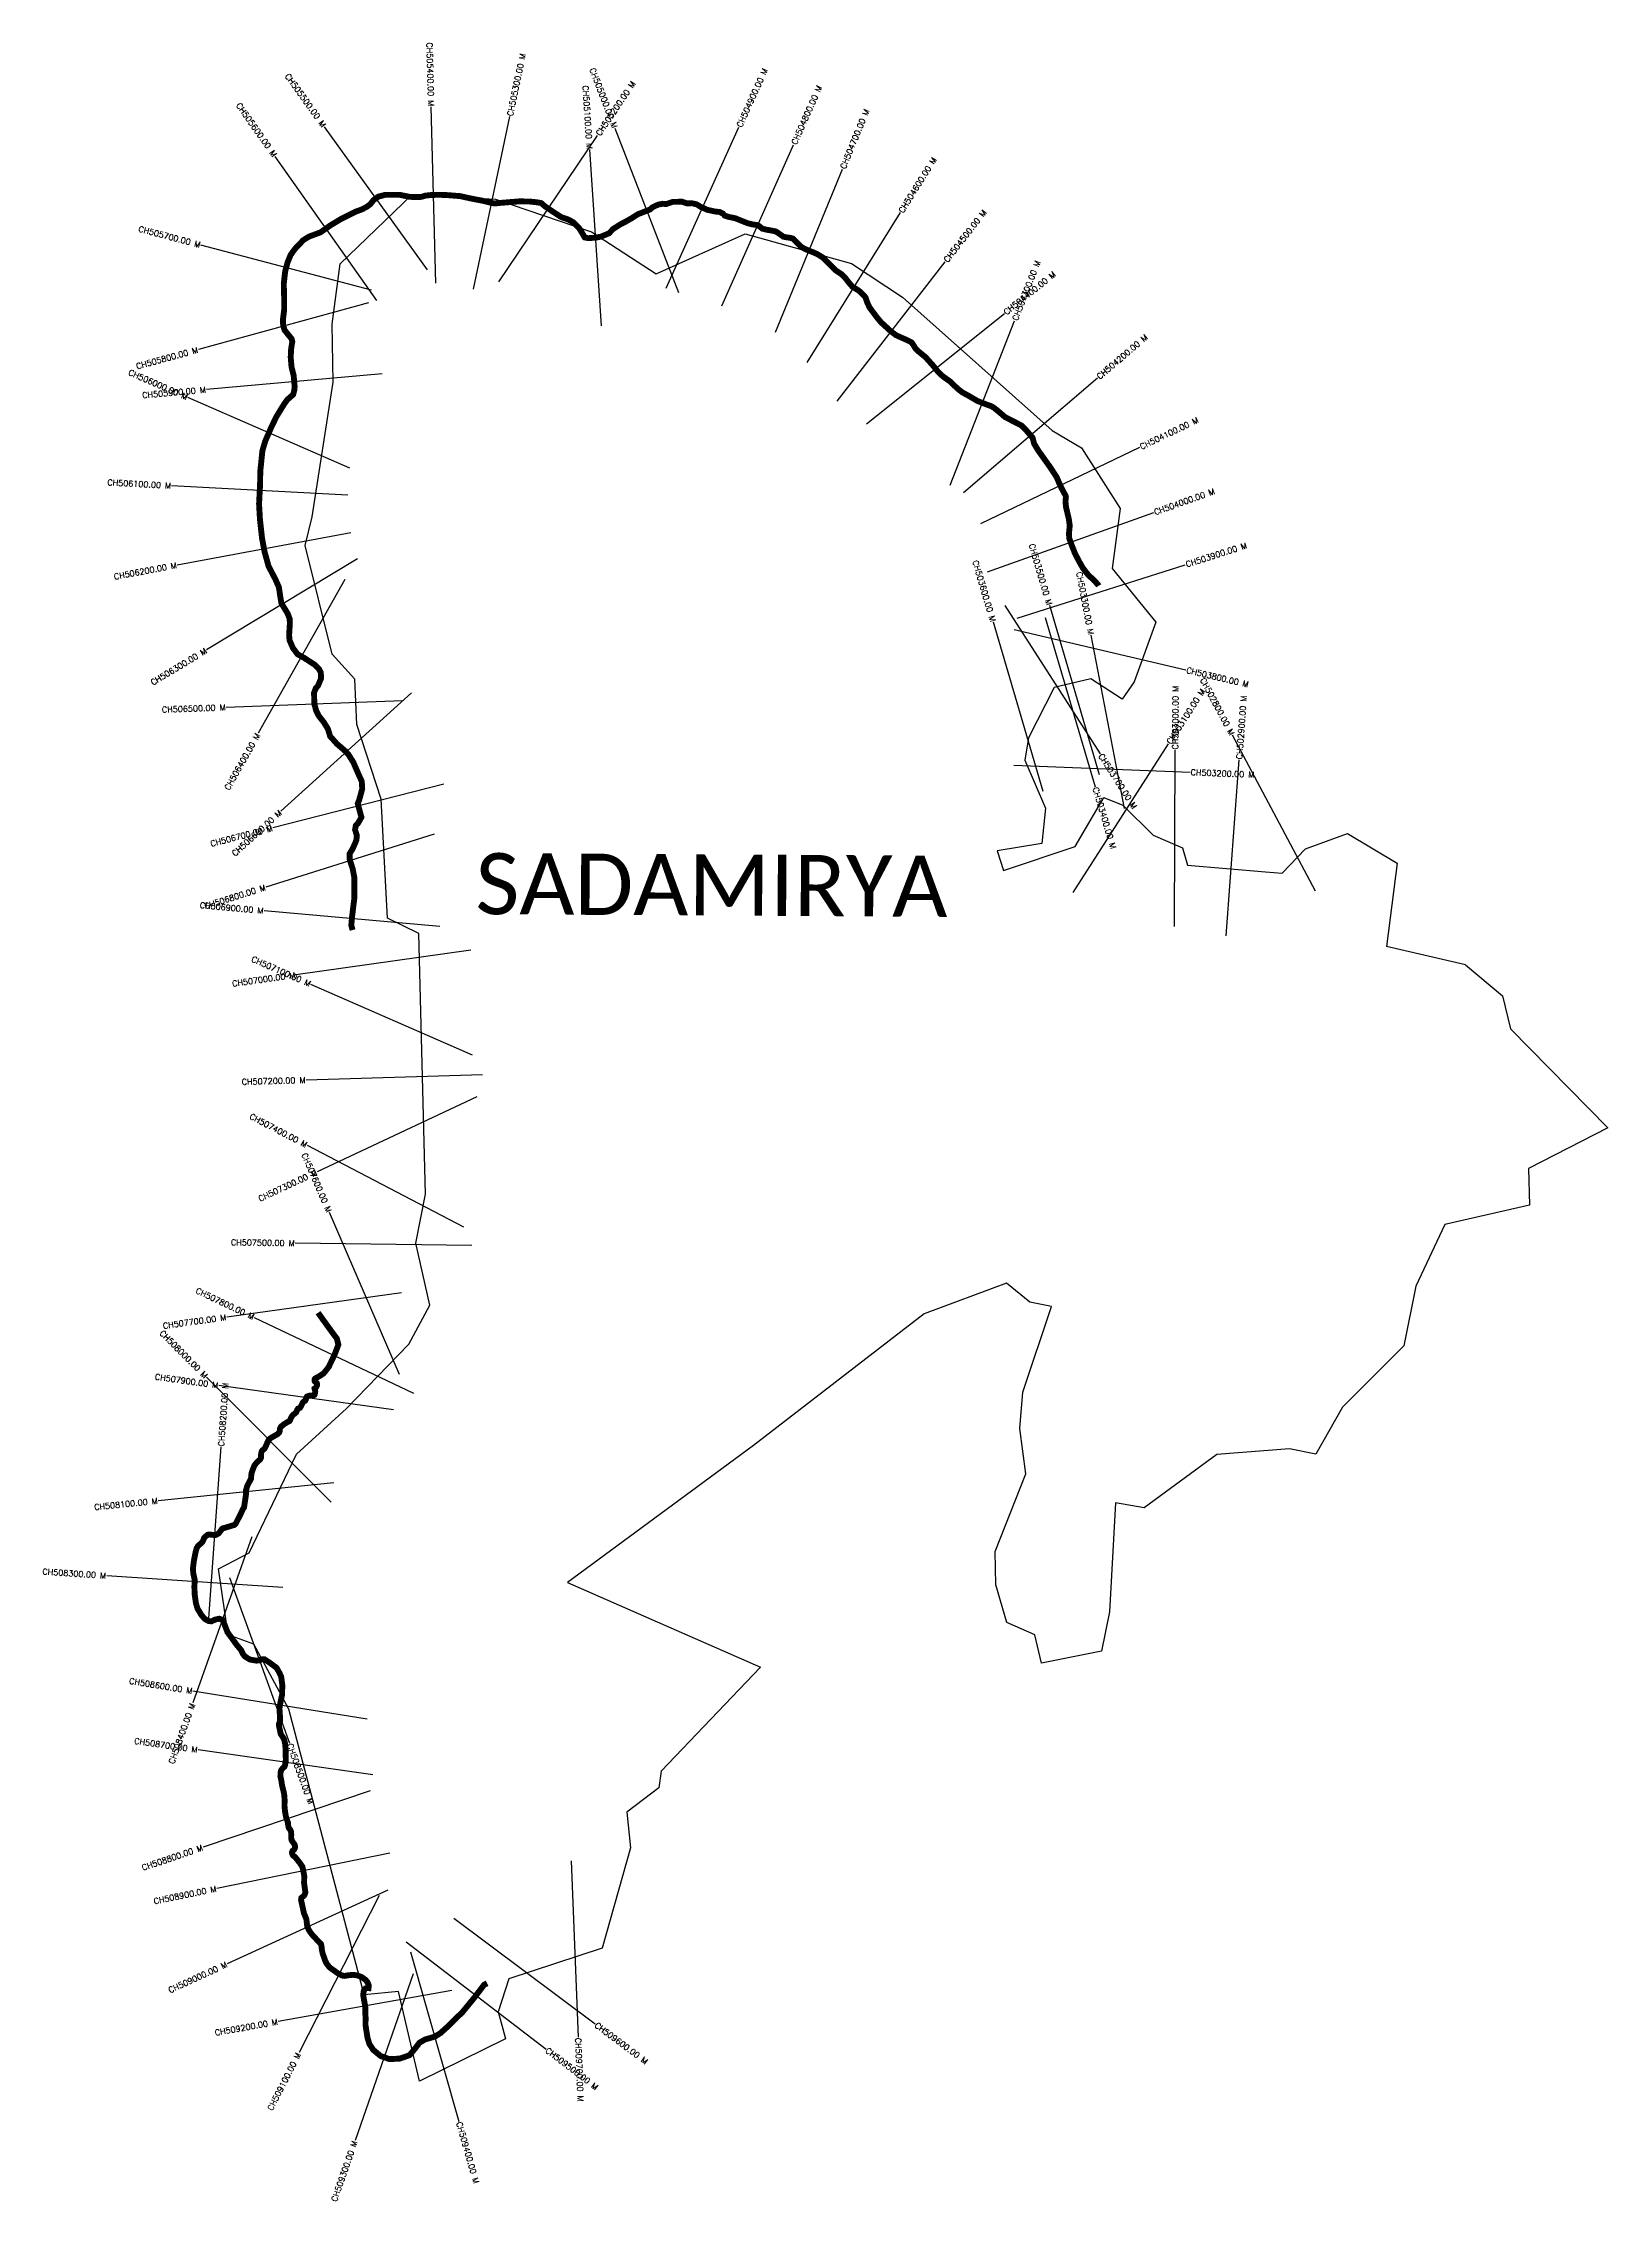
# Model space of a CAD drawing. Header units: metres. Extents: x 314012 to 316673, y 1882339 to 1886008.
import ezdxf
from ezdxf.enums import TextEntityAlignment as Align

# ---------------------------------------------------------------- set-up
doc = ezdxf.new("R2010")
doc.units = ezdxf.units.M
for name, color, linetype in [('CS', 134, 'Continuous'), ('CSMark', 6, 'Continuous'), ('UNPROTECTED', 10, 'Continuous'), ('VILLAGE BOUNDRY', 10, 'Continuous'), ('VILLAGE NAME', 250, 'Continuous')]:
    doc.layers.add(name, color=color, linetype=linetype)
doc.styles.get("Standard").update_dxf_attribs({"font": 'simplex.shx'})

msp = doc.modelspace()

# ---------------------------------------------------------------- linework, layer by layer
at = {"layer": 'CS'}
for p, q in [((314680.2, 1885600), (314672.1, 1885899.8)), ((314665.8, 1885622.3), (314490.6, 1885865.9)), ((314743.9, 1885589.6), (314805.7, 1885883.2)), ((315093.1, 1885583.2), (314985.1, 1885863.1)), ((315071.5, 1885591.6), (315195.2, 1885864.9)), ((314787.3, 1885602.4), (314954.9, 1885851.2)), ((314961.5, 1885527.6), (314941.7, 1885826.9)), ((315166.4, 1885561.1), (315288.2, 1885835.3)), ((314579.9, 1885570.3), (314407, 1885815.5)), ((315257.7, 1885516.4), (315371.4, 1885794)), ((315311.3, 1885465.2), (315470, 1885719.8)), ((314570.6, 1885587.8), (314280.6, 1885664.6)), ((315362.4, 1885399.1), (315546.1, 1885636.3)), ((314565.6, 1885566.5), (314276.3, 1885487.1)), ((315412.4, 1885361), (315646.6, 1885548.5)), ((315554.7, 1885256.6), (315664, 1885536)), ((314588.7, 1885445.5), (314289.9, 1885418.9)), ((315577.1, 1885243.7), (315805.1, 1885438.7)), ((314533.6, 1885285.4), (314258.6, 1885405.3)), ((315606.5, 1885191), (315877, 1885320.8)), ((314530.5, 1885239.7), (314230.9, 1885255.4)), ((315618.1, 1885109.1), (315900.7, 1885209.8)), ((314535.4, 1885175.5), (314240.5, 1885120.7)), ((314547, 1885131.4), (314290.2, 1884976.4)), ((315668.5, 1885030.1), (315954.3, 1885121.2)), ((314525.6, 1885095.8), (314378.2, 1884834.5)), ((315647.7, 1885052.1), (315809.7, 1884799.6)), ((315808.3, 1884763.8), (315723.8, 1885051.6)), ((315712.4, 1884735.6), (315627.9, 1885023.4)), ((315663.3, 1885011.1), (315955.3, 1884942.4)), ((315715.8, 1885031.2), (315801.1, 1884743.5)), ((315850.8, 1884706.8), (315794.3, 1885001.4)), ((314638.7, 1884903.6), (314416.6, 1884701.9)), ((314623.5, 1884889.8), (314323.7, 1884878.7)), ((316175.7, 1884566.4), (316034.7, 1884831.2)), ((315763.7, 1884564), (315925.5, 1884816.6)), ((315935.7, 1884505.9), (315937.1, 1884805.9)), ((315662.6, 1884780.2), (315962.3, 1884768.5)), ((316023.6, 1884490.2), (316045.7, 1884789.4)), ((314693.6, 1884748.3), (314403.1, 1884673.7)), ((314677.3, 1884663.3), (314391.2, 1884573.1)), ((314686.7, 1884506.1), (314387.9, 1884532.7)), ((314739.3, 1884465.7), (314442.2, 1884423.9)), ((314742.5, 1884287.4), (314467.7, 1884407.7)), ((314759.2, 1884253.6), (314459.4, 1884245)), ((314749.8, 1884216.7), (314478.3, 1884089.1)), ((314727.4, 1883994.6), (314461.6, 1884133.6)), ((314618.5, 1883744.5), (314499.3, 1884019.8)), ((314741, 1883963.6), (314441.1, 1883967.6)), ((314621.6, 1883883.3), (314324.5, 1883842)), ((314642.6, 1883712.2), (314371.6, 1883840.9)), ((314502.3, 1883527.5), (314290.3, 1883739.7)), ((314608.1, 1883684.2), (314311, 1883725.6)), ((314293.5, 1883321.9), (314314.8, 1883621.1)), ((314506.6, 1883560), (314208.1, 1883529.7)), ((314367.4, 1883468.6), (314266.8, 1883185.9)), ((314419.7, 1883382.2), (314120.4, 1883402.2)), ((314329, 1883399.4), (314431, 1883117.3)), ((314563.2, 1883158.3), (314267, 1883206.1)), ((314572.9, 1883063.7), (314275.9, 1883106)), ((314568.5, 1883036.7), (314284.4, 1882940.5)), ((314601.6, 1882930.4), (314307.7, 1882870.4)), ((314910.4, 1882917.3), (314922, 1882617.5)), ((314598.2, 1882867.5), (314325.5, 1882742.4)), ((314583.8, 1882858.6), (314447.4, 1882591.4)), ((314710.6, 1882819.7), (314951.1, 1882640.3)), ((314629.4, 1882780), (314867.5, 1882597.5)), ((314636.9, 1882762.7), (314719.3, 1882474.2)), ((314641.5, 1882725.2), (314542.7, 1882441.9)), ((314707.5, 1882697.1), (314412.2, 1882644.3))]:
    msp.add_line(p, q, dxfattribs=at)
at = {"layer": 'UNPROTECTED', "const_width": 10, "flags": 128}
for points in [[(315807.1, 1885085.4), (315806.5, 1885086.4), (315800.2, 1885093.7), (315789.1, 1885103.9), (315780.2, 1885115.5), (315775, 1885124.5), (315766.9, 1885139.8), (315761.1, 1885154.6), (315756.9, 1885166.4), (315756.5, 1885174.4), (315757.8, 1885187.6), (315756.3, 1885198.7), (315751.5, 1885219.1), (315750.5, 1885228.5), (315751.3, 1885236.2), (315750.6, 1885239.1), (315748.1, 1885243.4), (315743.9, 1885251.4), (315739.5, 1885260.8), (315735.6, 1885270), (315724.5, 1885287), (315718.9, 1885294.8), (315703.9, 1885315.9), (315697.2, 1885327), (315694.6, 1885337.2), (315691.9, 1885340.3), (315682.3, 1885351.5), (315675.7, 1885358), (315669.5, 1885361.1), (315659.7, 1885366.1), (315647.7, 1885372.3), (315639.2, 1885379.7), (315629, 1885388), (315624.4, 1885390.7), (315614.7, 1885394.2), (315600.5, 1885399.8), (315585.9, 1885408.4), (315575.5, 1885414), (315567.4, 1885420.3), (315553.9, 1885433.1), (315542.6, 1885441), (315533.4, 1885449.8), (315526.1, 1885459), (315512.3, 1885474.4), (315501.4, 1885483.2), (315495.8, 1885488.5), (315491.8, 1885495), (315488.7, 1885499.4), (315481.9, 1885502.8), (315473.9, 1885506.3), (315462, 1885511.7), (315453.2, 1885518.5), (315445.2, 1885525.8), (315437, 1885533.3), (315429.6, 1885542.2), (315417.3, 1885558.8), (315413.3, 1885567.5), (315410.5, 1885575.8), (315404, 1885582.9), (315398.7, 1885587.5), (315388.3, 1885593.9), (315381.8, 1885601.4), (315376.1, 1885608.9), (315369.1, 1885615.6), (315359.7, 1885621.7), (315349.2, 1885632.4), (315338.6, 1885643.2), (315328.5, 1885649.3), (315322.4, 1885652), (315307.7, 1885658), (315300.6, 1885662), (315294.1, 1885668.8), (315287, 1885675.7), (315283.1, 1885676.9), (315277, 1885677.7), (315271, 1885678.9), (315265.6, 1885682.7), (315258.4, 1885687.7), (315252.2, 1885689.1), (315242.5, 1885690.8), (315235.3, 1885692.5), (315229.2, 1885697.4), (315226, 1885698.8), (315219, 1885699.7), (315210.1, 1885701.8), (315199.1, 1885706.2), (315188.9, 1885710.4), (315177.5, 1885712.6), (315171.3, 1885714.7), (315167.7, 1885718.4), (315162.7, 1885720.9), (315154.7, 1885721.7), (315141.3, 1885724.7), (315130.9, 1885729.4), (315123.3, 1885734), (315114.9, 1885735.9), (315107.3, 1885735.4), (315098.2, 1885738.5), (315090.6, 1885738.2), (315082.7, 1885738.1), (315071.7, 1885734.4), (315065.8, 1885734.9), (315059.1, 1885733.7), (315054.8, 1885732), (315048.1, 1885728.6), (315043.9, 1885725), (315033.7, 1885721.1), (315023.8, 1885717.2), (315013.7, 1885710.8), (315002.5, 1885704.3), (314993.4, 1885699.7), (314981.4, 1885691.9), (314974.2, 1885684.6), (314961, 1885679.1), (314952.4, 1885677.3), (314939, 1885676.4), (314933.2, 1885677.6), (314928.1, 1885686.4), (314923.6, 1885693.4), (314913.9, 1885703.4), (314904.5, 1885708.4), (314893.1, 1885712.3), (314878.5, 1885721.8), (314865.9, 1885730.3), (314859.2, 1885736.1), (314851.8, 1885737.4), (314838.3, 1885738.8), (314821.2, 1885738.9), (314802.4, 1885737.4), (314788.7, 1885736.3), (314780.2, 1885735.3), (314772.1, 1885737), (314759.3, 1885740.1), (314741.4, 1885743.5), (314721.2, 1885747.9), (314695.8, 1885749.9), (314682.3, 1885750.1), (314672, 1885749.8), (314662.1, 1885748.7), (314655.3, 1885746.6), (314645.5, 1885746.3), (314635.2, 1885746.7), (314618.7, 1885750), (314594, 1885750.1), (314582.2, 1885747), (314574.1, 1885741.1), (314568.7, 1885734.2), (314562, 1885729.3), (314553.6, 1885725), (314544.7, 1885721.9), (314519.1, 1885709.2), (314501, 1885698.3), (314484, 1885686.3), (314464.2, 1885679), (314454.5, 1885672.9), (314441.2, 1885658.9), (314437.2, 1885653.7), (314433, 1885647.6), (314428.1, 1885635.6), (314423.8, 1885619.5), (314421.5, 1885598.8), (314422.1, 1885577.9), (314422.1, 1885553.9), (314420.1, 1885538.1), (314420.4, 1885529), (314422.8, 1885520.2), (314428.2, 1885513.5), (314434.7, 1885505.4), (314436, 1885500.5), (314434, 1885488), (314433.3, 1885474), (314434.7, 1885457.2), (314438.3, 1885443.2), (314440, 1885424), (314439.3, 1885417.1), (314437.4, 1885410.4), (314427.5, 1885401.8), (314421.9, 1885393.9), (314408.8, 1885372.6), (314399.8, 1885353.8), (314390, 1885331.3), (314385.2, 1885315.2), (314381.6, 1885280.3), (314381.2, 1885257.1), (314379.5, 1885224.5), (314381, 1885198.4), (314384.6, 1885166), (314388.7, 1885143.8), (314395.6, 1885118.7), (314407, 1885096.9), (314413.2, 1885083), (314415.1, 1885070), (314417.5, 1885055.7), (314423.3, 1885046.1), (314428, 1885038.4), (314431.4, 1885029.7), (314431.9, 1885022.4), (314430.6, 1885001.5), (314431.3, 1884992.9), (314437.1, 1884979.5), (314445, 1884969), (314456.1, 1884962.8), (314473.8, 1884951.3), (314481.4, 1884943.8), (314484.4, 1884938.1), (314485, 1884928.1), (314479.7, 1884915.4), (314475.9, 1884911.2), (314472.9, 1884903.3), (314473.6, 1884884.1), (314476.5, 1884873.3), (314481.2, 1884863.9), (314489.4, 1884853.6), (314496.5, 1884842.1), (314500.4, 1884829.4), (314511.9, 1884816.6), (314526.6, 1884803.9), (314531.3, 1884798.7), (314539.8, 1884785.2), (314548.1, 1884766), (314554.1, 1884752.9), (314554.9, 1884740.1), (314550, 1884722.1), (314547.3, 1884715.2), (314550, 1884704.7), (314553.5, 1884692), (314551.7, 1884688.5), (314547.4, 1884681.1), (314544, 1884677.9), (314542.7, 1884670.5), (314545.8, 1884660.9), (314545, 1884653.4), (314543.3, 1884648.8), (314538.6, 1884638.2), (314533.7, 1884630.3), (314533.7, 1884619.8), (314538.6, 1884604.4), (314541.4, 1884589.6), (314541.6, 1884569.3), (314541.3, 1884552.7), (314537.6, 1884522.5), (314536.3, 1884508.1), (314538.5, 1884500)], [(314479.8, 1883849.4), (314481.7, 1883846.7), (314497.1, 1883825.3), (314504, 1883815.7), (314511.7, 1883805.5), (314514.3, 1883795.1), (314508.5, 1883779.5), (314497.7, 1883756.8), (314489.3, 1883746.3), (314481.5, 1883741.1), (314476.1, 1883738.3), (314474.6, 1883737.2), (314473.8, 1883735.6), (314473.7, 1883733.6), (314474.4, 1883732.2), (314476.6, 1883730.7), (314477.8, 1883729.4), (314478.2, 1883727.7), (314478, 1883725.7), (314477, 1883723.5), (314475.3, 1883721.4), (314474.3, 1883720.9), (314473.8, 1883720.4), (314473.9, 1883719.9), (314474.4, 1883718.3), (314475, 1883715.6), (314474.9, 1883713.7), (314474.4, 1883712.2), (314473.9, 1883710), (314472.1, 1883708.7), (314469, 1883708.6), (314465.2, 1883708.4), (314464.4, 1883708.2), (314462.9, 1883707.6), (314461, 1883707), (314459.6, 1883705), (314459.1, 1883701.8), (314458, 1883699.8), (314455.3, 1883698.3), (314453.4, 1883696), (314451.3, 1883691.3), (314449, 1883687.6), (314445.8, 1883686.4), (314444.4, 1883684.3), (314442.7, 1883680.1), (314439.2, 1883677.1), (314436.4, 1883674.9), (314433.5, 1883670.1), (314432.2, 1883666.6), (314430.9, 1883664.9), (314428.1, 1883663.7), (314422.2, 1883660), (314416.9, 1883655.8), (314414.9, 1883652.1), (314414.6, 1883648.1), (314413.6, 1883645.4), (314411, 1883643), (314405.4, 1883639.8), (314401.4, 1883637.5), (314398, 1883635.4), (314395.7, 1883633), (314393.1, 1883627.5), (314390.8, 1883622.1), (314389, 1883618.4), (314386.8, 1883616.6), (314385.4, 1883615.7), (314383.9, 1883613.7), (314383, 1883610), (314382.7, 1883602.6), (314381, 1883599.6), (314376.2, 1883595.5), (314371.7, 1883589.8), (314368.8, 1883582.7), (314367, 1883577.7), (314366.3, 1883573.8), (314365.8, 1883567.4), (314363.3, 1883562.4), (314359.8, 1883555.8), (314358.1, 1883550.4), (314357.1, 1883547.2), (314357.5, 1883543.3), (314357, 1883538.5), (314356.3, 1883533.7), (314355.6, 1883529), (314354.6, 1883522.5), (314354.1, 1883518.4), (314351.9, 1883515.4), (314349.5, 1883509.9), (314346.1, 1883502.9), (314341.9, 1883494.9), (314339.9, 1883490.9), (314337.4, 1883488.6), (314332.6, 1883487.1), (314320, 1883483.3), (314317.6, 1883482.8), (314315.6, 1883480.7), (314313.3, 1883477.3), (314310.8, 1883474.3), (314307.3, 1883472.1), (314305.1, 1883471.4), (314300.3, 1883471.7), (314294.4, 1883472.4), (314292.2, 1883471.8), (314288.9, 1883469.3), (314286.2, 1883466.7), (314284.8, 1883463.1), (314283.2, 1883459.6), (314279.8, 1883456.4), (314275.9, 1883453.1), (314273.5, 1883449.3), (314271.8, 1883443.1), (314268.7, 1883427.8), (314267.1, 1883414.8), (314267.6, 1883406.5), (314270.2, 1883394.9), (314269.5, 1883384), (314270.1, 1883369.7), (314272.1, 1883355.7), (314274.9, 1883346.2), (314281.6, 1883335.3), (314287.3, 1883328.6), (314294, 1883325.1), (314298.6, 1883324.7), (314305, 1883327.7), (314311.9, 1883329.1), (314317.2, 1883327.2), (314320.2, 1883320.8), (314325.8, 1883306.2), (314341.8, 1883284.3), (314348.8, 1883276), (314352.2, 1883269.1), (314355.6, 1883264.8), (314363.9, 1883259.7), (314374.4, 1883257.9), (314379.2, 1883258.1), (314384.5, 1883260), (314388.8, 1883260), (314397.5, 1883254.4), (314409.2, 1883245.7), (314413.8, 1883237.7), (314417.1, 1883230.8), (314419, 1883216.4), (314418.7, 1883200.4), (314415.6, 1883185.2), (314414.2, 1883176.9), (314414.7, 1883167.9), (314415.2, 1883161), (314415, 1883154.7), (314413.3, 1883150.3), (314413.6, 1883145.5), (314415.1, 1883139.2), (314416.1, 1883133.7), (314418.3, 1883130.1), (314420.1, 1883127.5), (314422.4, 1883123), (314424, 1883115.4), (314424.7, 1883106), (314424.7, 1883099), (314425, 1883089.5), (314423.9, 1883081.2), (314422.7, 1883077.5), (314419.1, 1883074.2), (314417.1, 1883071.6), (314416, 1883067.2), (314415.8, 1883061.2), (314417.3, 1883054.3), (314418.7, 1883045.4), (314422.2, 1883031), (314423, 1883020), (314422.7, 1883011.2), (314423.7, 1883000.8), (314425.4, 1882991.6), (314428.7, 1882981.9), (314428.9, 1882978.2), (314430, 1882973.5), (314432.6, 1882970.2), (314433.9, 1882967), (314434.2, 1882961.9), (314434.1, 1882956.9), (314434.6, 1882953.1), (314436.9, 1882949.3), (314439.8, 1882945.4), (314440.8, 1882941.9), (314440.4, 1882938.9), (314438.6, 1882936), (314436.4, 1882934.5), (314435.4, 1882931.9), (314435.8, 1882929.2), (314437.2, 1882926.5), (314440.9, 1882923.9), (314443.9, 1882920.1), (314449.4, 1882913), (314453.2, 1882907.3), (314454.7, 1882900.2), (314456.4, 1882891.4), (314456, 1882880.3), (314458.2, 1882863.9), (314456.9, 1882859.5), (314454.8, 1882857.1), (314451.5, 1882854.6), (314450.9, 1882850.7), (314452.4, 1882844), (314455.8, 1882828.4), (314459.9, 1882818.4), (314461.4, 1882805.9), (314464.6, 1882799), (314469.2, 1882792.6), (314477.8, 1882783.2), (314484.7, 1882776.3), (314485.8, 1882771.3), (314486.3, 1882765.7), (314487.8, 1882759.3), (314489.8, 1882753.9), (314491.6, 1882748.4), (314494.6, 1882742.4), (314499.4, 1882736.3), (314513.9, 1882725.9), (314520.8, 1882722.4), (314525.1, 1882721.8), (314530.8, 1882722.8), (314539.1, 1882723.7), (314547.2, 1882722.5), (314554.2, 1882719.6), (314560.3, 1882715.4), (314563.9, 1882711.1), (314566.1, 1882705.5), (314565.6, 1882701), (314563.3, 1882701.2), (314560.4, 1882700.5), (314557.6, 1882696.8), (314556.5, 1882689.3), (314558.8, 1882676.2), (314560.3, 1882668), (314560, 1882660.5), (314560.7, 1882650), (314560.4, 1882638.4), (314563.9, 1882616.3), (314567.1, 1882606), (314573.7, 1882596), (314586, 1882585.7), (314601.4, 1882580.3), (314618.8, 1882581.2), (314635.4, 1882587), (314644.7, 1882598.3), (314652.3, 1882608.3), (314661.9, 1882613.8), (314678.2, 1882618.5), (314687.7, 1882624.4), (314700.2, 1882635.6), (314715.9, 1882651.1), (314725.1, 1882660), (314744.1, 1882683.1), (314752.7, 1882694.3), (314762.1, 1882706.8), (314767.2, 1882709.3)]]:
    msp.add_lwpolyline(points, dxfattribs=at)
at = {"layer": 'VILLAGE BOUNDRY', "color": 3, "flags": 128}
msp.add_lwpolyline([(316430.5, 1884440.7), (316296.6, 1884472)], dxfattribs=at)
at = {"layer": 'VILLAGE BOUNDRY', "color": 3}
for points in [[(316672.7, 1884163.6, 0), (316537.7, 1884094.5, 0), (316539.4, 1884032.4, 0), (316395.7, 1883999.5, 0), (316346.4, 1883894.4, 0), (316325.9, 1883793.1, 0), (316221.4, 1883689, 0), (316176, 1883608.7, 0), (316131.6, 1883617.8, 0), (316007.9, 1883608.1, 0), (315884.1, 1883517.8, 0), (315835.7, 1883526.2, 0), (315825.2, 1883340.9, 0), (315812, 1883274.1, 0), (315709.5, 1883253.5, 0), (315698.5, 1883301.7, 0), (315650.9, 1883322.8, 0), (315631.9, 1883386.7, 0), (315630.9, 1883443.4, 0), (315683.2, 1883575.3, 0), (315673, 1883652.7, 0), (315678.2, 1883714.4, 0), (315727, 1883859.7, 0), (315689.9, 1883867.4, 0), (315650.5, 1883899.7, 0), (315510.1, 1883847.4, 0), (315220.4, 1883623.5, 0), (314903.8, 1883390.8, 0), (315232.3, 1883246.8, 0), (315062.9, 1883069.9, 0), (315059.1, 1883041.3, 0), (315004.7, 1883000.3, 0), (315010.8, 1882939.4, 0), (314962.7, 1882768.8, 0), (314804, 1882716.7, 0), (314786.1, 1882660.6, 0), (314793.7, 1882631.6, 0), (314798.2, 1882614.7, 0), (314652.4, 1882542.9, 0), (314616.8, 1882695.1, 0), (314558.1, 1882689.5, 0), (314430, 1883175.6, 0), (314370.5, 1883285.9, 0), (314326.7, 1883301.7, 0), (314310.4, 1883414.1, 0), (314362.4, 1883441.2, 0), (314442.9, 1883608.8, 0), (314528.3, 1883686.6, 0), (314634.1, 1883795.7, 0), (314669.8, 1883862.3, 0), (314645.8, 1883967.5, 0), (314662.5, 1884051.1, 0), (314651, 1884494.3, 0), (314597.7, 1884520.4, 0), (314587, 1884722.8, 0), (314545.7, 1884849.7, 0), (314542.5, 1884926.5, 0), (314503.8, 1884968.9, 0), (314458, 1885153.7, 0), (314469.5, 1885202.6, 0), (314505.6, 1885431.3, 0), (314503.7, 1885530.2, 0), (314517.2, 1885632.7, 0), (314639.5, 1885749.9, 0), (314781.2, 1885742.7, 0), (314944.7, 1885687.3, 0), (315054.7, 1885615.8, 0), (315206.2, 1885683.5, 0), (315386.7, 1885633.4, 0), (315473.5, 1885575.9, 0), (315728, 1885349.6, 0), (315777.8, 1885319.8, 0), (315843.4, 1885216.6, 0), (315829.9, 1885115, 0), (315904.4, 1885023.5, 0), (315867.3, 1884922.2, 0), (315846.7, 1884892.7, 0), (315793.4, 1884926.9, 0), (315731.2, 1884912.4, 0), (315687.8, 1884826.8, 0), (315681.7, 1884788.8, 0), (315716.7, 1884707.5, 0), (315710.5, 1884647.3, 0), (315634.4, 1884634.9, 0), (315645.1, 1884601.3, 0), (315766.8, 1884642.1, 0), (315815.7, 1884725.5, 0), (315848.2, 1884712.2, 0), (315899.5, 1884661.1, 0), (315949.6, 1884639.6, 0), (315957.8, 1884610.2, 0), (316090.4, 1884599, 0), (316119, 1884597, 0), (316158.9, 1884637.9, 0), (316230, 1884664.1, 0), (316314.6, 1884613.6, 0), (316296.6, 1884472, 0)], [(316430.5, 1884440.7, 0), (316493.7, 1884387.9, 0), (316507.2, 1884331.8, 0), (316672.7, 1884163.6, 0)]]:
    msp.add_polyline3d(points, dxfattribs=at)

# ---------------------------------------------------------------- texts
at = {"layer": 'CSMark'}
for s, rotation, p in [('CH505400.00 M', 271.5456, (314672.1, 1885900.8)), ('CH505000.00 M', 291.0905, (314984.8, 1885864.1)), ('CH505500.00 M', 305.7109, (314490.1, 1885866.7)), ('CH505100.00 M', 273.7858, (314941.6, 1885827.9)), ('CH505600.00 M', 305.1981, (314406.4, 1885816.3)), ('CH505700.00 M', 345.1632, (314279.6, 1885664.9)), ('CH505800.00 M', 15.3467, (314275.4, 1885486.9)), ('CH506000.00 M', 336.4411, (314257.7, 1885405.7)), ('CH505900.00 M', 5.0837, (314288.9, 1885418.8)), ('CH506100.00 M', 356.9927, (314229.9, 1885255.5)), ('CH506200.00 M', 10.5371, (314239.5, 1885120.5)), ('CH503600.00 M', 286.3638, (315627.6, 1885024.4)), ('CH503500.00 M', 286.3638, (315723.5, 1885052.6)), ('CH503300.00 M', 280.8414, (315794.2, 1885002.4)), ('CH506300.00 M', 31.1033, (314289.3, 1884975.9)), ('CH502800.00 M', 298.0347, (316034.3, 1884832.1)), ('CH506500.00 M', 2.1204, (314322.7, 1884878.7)), ('CH506400.00 M', 60.5872, (314377.7, 1884833.6)), ('CH506600.00 M', 42.2418, (314415.8, 1884701.2)), ('CH506700.00 M', 14.4096, (314402.1, 1884673.4)), ('CH506800.00 M', 17.4861, (314390.2, 1884572.8)), ('CH506900.00 M', 354.9027, (314386.9, 1884532.8)), ('CH507000.00 M', 8.0039, (314441.2, 1884423.8)), ('CH507100.00 M', 336.3558, (314466.8, 1884408.1)), ('CH507200.00 M', 1.6442, (314458.4, 1884245)), ('CH507400.00 M', 332.3998, (314460.7, 1884134)), ('CH507600.00 M', 293.3934, (314499, 1884020.7)), ('CH507300.00 M', 25.1703, (314477.4, 1884088.7)), ('CH507500.00 M', 359.2376, (314440.1, 1883967.6)), ('CH507800.00 M', 334.5924, (314370.7, 1883841.4)), ('CH507700.00 M', 7.9154, (314323.5, 1883841.8)), ('CH508000.00 M', 314.9832, (314289.6, 1883740.4)), ('CH507900.00 M', 352.0617, (314310, 1883725.8)), ('CH508100.00 M', 5.794, (314207.1, 1883529.6)), ('CH508300.00 M', 356.1882, (314119.4, 1883402.2)), ('CH508600.00 M', 350.8325, (314266, 1883206.3)), ('CH508400.00 M', 70.4217, (314266.5, 1883185)), ('CH508700.00 M', 351.884, (314274.9, 1883106.2)), ('CH508800.00 M', 18.706, (314283.4, 1882940.2)), ('CH508900.00 M', 11.5442, (314306.7, 1882870.2)), ('CH509000.00 M', 24.6395, (314324.6, 1882742)), ('CH509200.00 M', 10.1337, (314411.2, 1882644.1)), ('CH509100.00 M', 62.966, (314446.9, 1882590.5)), ('CH509300.00 M', 70.7722, (314542.4, 1882441))]:
    msp.add_text(s, height=10, rotation=rotation, dxfattribs=at).set_placement(p, align=Align.MIDDLE_RIGHT)
for s, rotation, p in [('CH505300.00 M', 78.1181, (314805.9, 1885884.2)), ('CH504900.00 M', 65.6433, (315195.6, 1885865.8)), ('CH505200.00 M', 56.0322, (314955.5, 1885852)), ('CH504800.00 M', 66.0488, (315288.6, 1885836.2)), ('CH504700.00 M', 67.7398, (315371.8, 1885794.9)), ('CH504600.00 M', 58.0584, (315470.5, 1885720.6)), ('CH504500.00 M', 52.2465, (315546.7, 1885637.1)), ('CH504300.00 M', 68.6352, (315664.4, 1885536.9)), ('CH504400.00 M', 38.6767, (315647.4, 1885549.1)), ('CH504200.00 M', 40.5451, (315805.8, 1885439.4)), ('CH504100.00 M', 25.627, (315877.9, 1885321.2)), ('CH504000.00 M', 19.6184, (315901.6, 1885210.2)), ('CH503900.00 M', 17.6833, (315955.3, 1885121.5)), ('CH503800.00 M', 346.768, (315956.3, 1884942.2)), ('CH503100.00 M', 57.3788, (315926, 1884817.5)), ('CH503000.00 M', 89.7159, (315937.1, 1884806.9)), ('CH502900.00 M', 85.7658, (316045.8, 1884790.4)), ('CH503700.00 M', 302.6851, (315810.2, 1884798.7)), ('CH503200.00 M', 357.7487, (315963.3, 1884768.4)), ('CH503400.00 M', 286.5056, (315801.4, 1884742.6)), ('CH508200.00 M', 85.9198, (314314.9, 1883622.1)), ('CH508500.00 M', 289.8889, (314431.4, 1883116.4)), ('CH509600.00 M', 323.2786, (314951.9, 1882639.7)), ('CH509500.00 M', 322.5214, (314868.3, 1882596.9)), ('CH509700.00 M', 272.2149, (314922, 1882616.5)), ('CH509400.00 M', 285.9357, (314719.5, 1882473.3))]:
    msp.add_text(s, height=10, rotation=rotation, dxfattribs=at).set_placement(p, align=Align.MIDDLE_LEFT)
at = {"layer": 'VILLAGE NAME', "insert": (314747.9, 1884631), "char_height": 104.042, "attachment_point": 1, "rotation": 359.6762}
msp.add_mtext_dynamic_manual_height_columns('{\\fCalibri|b0|i0|c0|p34;SADAMIRYA}', width=1115.134, gutter_width=520.2, heights=[0], dxfattribs=at)

doc.saveas('drawing.dxf')
